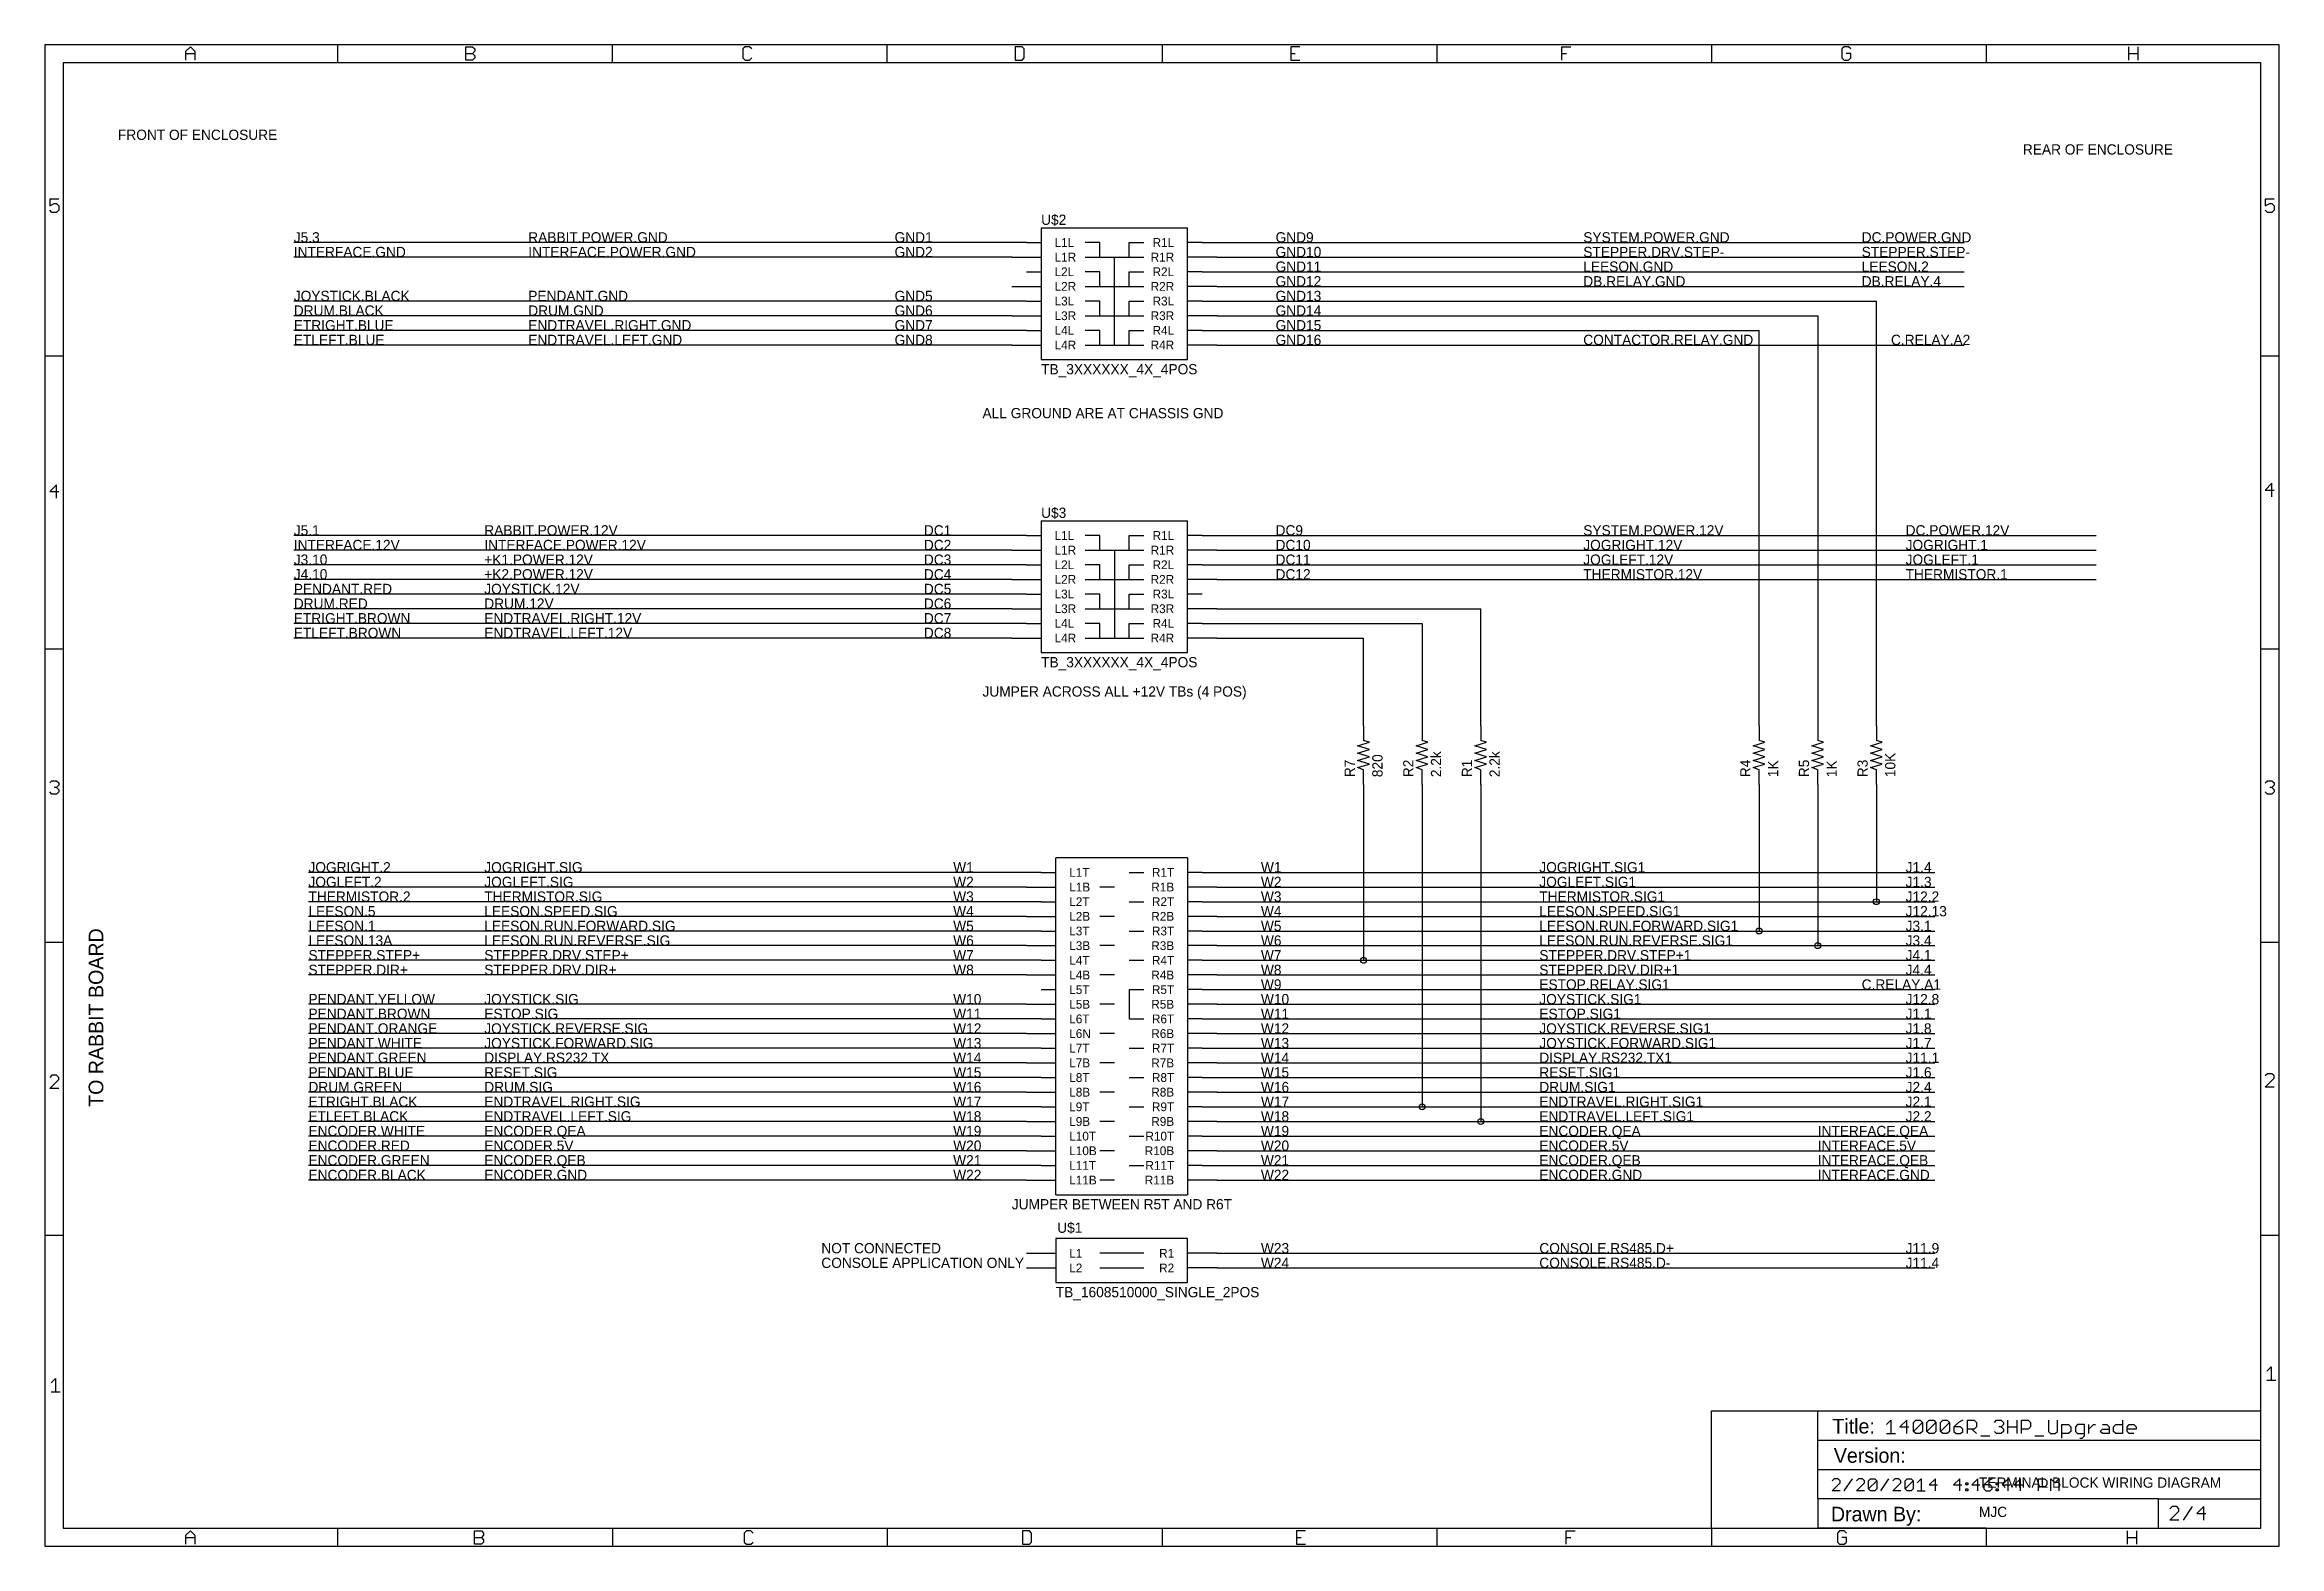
# Model space of a CAD drawing. Extents: x 0 to 387, y 0 to 260.
import ezdxf
from ezdxf.enums import TextEntityAlignment as Align

# ---------------------------------------------------------------- set-up
doc = ezdxf.new("R2010")
doc.units = 0
for name, color, linetype in [('91', 94, 'CONTINUOUS'), ('94', 14, 'CONTINUOUS'), ('95', 251, 'CONTINUOUS'), ('96', 251, 'CONTINUOUS')]:
    doc.layers.add(name, color=color, linetype=linetype)

msp = doc.modelspace()

# ---------------------------------------------------------------- texts
at = {"layer": '94'}
for s, height, p in [('FRONT OF ENCLOSURE', 1.778, (12.7, 243.84)), ('REAR OF ENCLOSURE', 1.778, (342.9, 241.3)), ('J5.3', 1.778, (43.18, 226.06)), ('INTERFACE.GND', 1.778, (43.18, 223.52)), ('GND1', 1.778, (147.32, 226.06)), ('GND2', 1.778, (147.32, 223.52)), ('GND9', 1.778, (213.36, 226.06)), ('GND10', 1.778, (213.36, 223.52)), ('STEPPER.STEP-', 1.778, (314.96, 223.52)), ('DC.POWER.GND', 1.778, (314.96, 226.06)), ('GND11', 1.778, (213.36, 220.98)), ('LEESON.2', 1.778, (314.96, 220.98)), ('JOYSTICK.BLACK', 1.778, (43.18, 215.9)), ('GND5', 1.778, (147.32, 215.9)), ('GND12', 1.778, (213.36, 218.44)), ('GND13', 1.778, (213.36, 215.9)), ('DB.RELAY.4', 1.778, (314.96, 218.44)), ('DRUM.BLACK', 1.778, (43.18, 213.36)), ('GND6', 1.778, (147.32, 213.36)), ('GND14', 1.778, (213.36, 213.36)), ('ETRIGHT.BLUE', 1.778, (43.18, 210.82)), ('ETLEFT.BLUE', 1.778, (43.18, 208.28)), ('GND7', 1.778, (147.32, 210.82)), ('GND8', 1.778, (147.32, 208.28)), ('GND15', 1.778, (213.36, 210.82)), ('GND16', 1.778, (213.36, 208.28)), ('C.RELAY.A2', 1.778, (320.04, 208.28)), ('ALL GROUND ARE AT CHASSIS GND', 1.778, (162.56, 195.58)), ('J5.1', 1.778, (43.18, 175.26)), ('INTERFACE.12V', 1.778, (43.18, 172.72)), ('DC1', 1.778, (152.4, 175.26)), ('DC2', 1.778, (152.4, 172.72)), ('DC9', 1.778, (213.36, 175.26)), ('DC10', 1.778, (213.36, 172.72)), ('JOGRIGHT.1', 1.778, (322.58, 172.72)), ('DC.POWER.12V', 1.778, (322.58, 175.26)), ('J3.10', 1.778, (43.18, 170.18)), ('DC3', 1.778, (152.4, 170.18)), ('DC11', 1.778, (213.36, 170.18)), ('JOGLEFT.1', 1.778, (322.58, 170.18)), ('J4.10', 1.778, (43.18, 167.64)), ('PENDANT.RED', 1.778, (43.18, 165.1)), ('DC4', 1.778, (152.4, 167.64)), ('DC5', 1.778, (152.4, 165.1)), ('DC12', 1.778, (213.36, 167.64)), ('THERMISTOR.1', 1.778, (322.58, 167.64)), ('DRUM.RED', 1.778, (43.18, 162.56)), ('DC6', 1.778, (152.4, 162.56)), ('ETRIGHT.BROWN', 1.778, (43.18, 160.02)), ('ETLEFT.BROWN', 1.778, (43.18, 157.48)), ('DC7', 1.778, (152.4, 160.02)), ('DC8', 1.778, (152.4, 157.48)), ('JUMPER ACROSS ALL +12V TBs (4 POS)', 1.778, (162.56, 147.32)), ('JOGRIGHT.2', 1.778, (45.72, 116.84)), ('W1', 1.778, (157.48, 116.84)), ('W1', 1.778, (210.82, 116.84)), ('J1.4', 1.778, (322.58, 116.84)), ('JOGLEFT.2', 1.778, (45.72, 114.3)), ('THERMISTOR.2', 1.778, (45.72, 111.76)), ('W2', 1.778, (157.48, 114.3)), ('W3', 1.778, (157.48, 111.76)), ('W2', 1.778, (210.82, 114.3)), ('W3', 1.778, (210.82, 111.76)), ('J1.3', 1.778, (322.58, 114.3)), ('J12.2', 1.778, (322.58, 111.76)), ('LEESON.5', 1.778, (45.72, 109.22)), ('LEESON.1', 1.778, (45.72, 106.68)), ('W4', 1.778, (157.48, 109.22)), ('W5', 1.778, (157.48, 106.68)), ('W4', 1.778, (210.82, 109.22)), ('W5', 1.778, (210.82, 106.68)), ('J12.13', 1.778, (322.58, 109.22)), ('J3.1', 1.778, (322.58, 106.68)), ('LEESON.13A', 1.778, (45.72, 104.14)), ('W6', 1.778, (157.48, 104.14)), ('W6', 1.778, (210.82, 104.14)), ('J3.4', 1.778, (322.58, 104.14)), ('STEPPER.STEP+', 1.778, (45.72, 101.6)), ('STEPPER.DIR+', 1.778, (45.72, 99.06)), ('W7', 1.778, (157.48, 101.6)), ('W8', 1.778, (157.48, 99.06)), ('W7', 1.778, (210.82, 101.6)), ('W8', 1.778, (210.82, 99.06)), ('J4.1', 1.778, (322.58, 101.6)), ('J4.4', 1.778, (322.58, 99.06)), ('W9', 1.778, (210.82, 96.52)), ('C.RELAY.A1', 1.778, (314.96, 96.52)), ('PENDANT.YELLOW', 1.778, (45.72, 93.98)), ('PENDANT.BROWN', 1.778, (45.72, 91.44)), ('W10', 1.778, (157.48, 93.98)), ('W11', 1.778, (157.48, 91.44)), ('W10', 1.778, (210.82, 93.98)), ('W11', 1.778, (210.82, 91.44)), ('J12.8', 1.778, (322.58, 93.98)), ('J1.1', 1.778, (322.58, 91.44)), ('PENDANT.ORANGE', 1.778, (45.72, 88.9)), ('W12', 1.778, (157.48, 88.9)), ('W12', 1.778, (210.82, 88.9)), ('J1.8', 1.778, (322.58, 88.9)), ('PENDANT.WHITE', 1.778, (45.72, 86.36)), ('PENDANT.GREEN', 1.778, (45.72, 83.82)), ('W13', 1.778, (157.48, 86.36)), ('W14', 1.778, (157.48, 83.82)), ('W13', 1.778, (210.82, 86.36)), ('W14', 1.778, (210.82, 83.82)), ('J1.7', 1.778, (322.58, 86.36)), ('J11.1', 1.778, (322.58, 83.82)), ('PENDANT.BLUE', 1.778, (45.72, 81.28)), ('W15', 1.778, (157.48, 81.28)), ('W15', 1.778, (210.82, 81.28)), ('J1.6', 1.778, (322.58, 81.28)), ('DRUM.GREEN', 1.778, (45.72, 78.74)), ('ETRIGHT.BLACK', 1.778, (45.72, 76.2)), ('W16', 1.778, (157.48, 78.74)), ('W17', 1.778, (157.48, 76.2)), ('W16', 1.778, (210.82, 78.74)), ('W17', 1.778, (210.82, 76.2)), ('J2.4', 1.778, (322.58, 78.74)), ('J2.1', 1.778, (322.58, 76.2)), ('ETLEFT.BLACK', 1.778, (45.72, 73.66)), ('W18', 1.778, (157.48, 73.66)), ('W18', 1.778, (210.82, 73.66)), ('J2.2', 1.778, (322.58, 73.66)), ('ENCODER.WHITE', 1.778, (45.72, 71.12)), ('ENCODER.RED', 1.778, (45.72, 68.58)), ('W19', 1.778, (157.48, 71.12)), ('W20', 1.778, (157.48, 68.58)), ('W19', 1.778, (210.82, 71.12)), ('W20', 1.778, (210.82, 68.58)), ('INTERFACE.QEA', 1.778, (307.34, 71.12)), ('INTERFACE.5V', 1.778, (307.34, 68.58)), ('ENCODER.GREEN', 1.778, (45.72, 66.04)), ('W21', 1.778, (157.48, 66.04)), ('W21', 1.778, (210.82, 66.04)), ('INTERFACE.QEB', 1.778, (307.34, 66.04)), ('ENCODER.BLACK', 1.778, (45.72, 63.5)), ('W22', 1.778, (157.48, 63.5)), ('W22', 1.778, (210.82, 63.5)), ('INTERFACE.GND', 1.778, (307.34, 63.5)), ('JUMPER BETWEEN R5T AND R6T', 1.778, (167.64, 58.42)), ('NOT CONNECTED', 1.778, (134.62, 50.8)), ('W23', 1.778, (210.82, 50.8)), ('J11.9', 1.778, (322.58, 50.8)), ('CONSOLE APPLICATION ONLY', 1.778, (134.62, 48.26)), ('W24', 1.778, (210.82, 48.26)), ('J11.4', 1.778, (322.58, 48.26)), ('Title:', 2.54, (309.88, 19.558)), ('Version:', 2.54, (310.134, 14.478)), ('TERMINAL BLOCK WIRING DIAGRAM', 1.778, (335.28, 10.16)), ('Drawn By:', 2.54, (309.626, 4.318)), ('MJC', 1.778, (335.28, 5.08))]:
    msp.add_text(s, height=height, dxfattribs=at).set_placement(p)
msp.add_text('TO RABBIT BOARD', height=2.54, rotation=90, dxfattribs=at).set_placement((10.16, 76.2))
at = {"layer": '95'}
for s, height, p in [('U$2', 1.778, (172.72, 229.108)), ('RABBIT.POWER.GND', 1.778, (83.82, 226.06)), ('INTERFACE.POWER.GND', 1.778, (83.82, 223.52)), ('L1L', 1.524, (175.0568, 225.298)), ('SYSTEM.POWER.GND', 1.778, (266.7, 226.06)), ('STEPPER.DRV.STEP-', 1.778, (266.7, 223.52)), ('L1R', 1.524, (175.0568, 222.758)), ('L2L', 1.524, (175.0568, 220.218)), ('LEESON.GND', 1.778, (266.7, 220.98)), ('PENDANT.GND', 1.778, (83.82, 215.9)), ('L2R', 1.524, (175.0568, 217.678)), ('DB.RELAY.GND', 1.778, (266.7, 218.44)), ('DRUM.GND', 1.778, (83.82, 213.36)), ('L3L', 1.524, (175.0568, 215.138)), ('L3R', 1.524, (175.0568, 212.598)), ('ENDTRAVEL.RIGHT.GND', 1.778, (83.82, 210.82)), ('ENDTRAVEL.LEFT.GND', 1.778, (83.82, 208.28)), ('L4L', 1.524, (175.0568, 210.058)), ('CONTACTOR.RELAY.GND', 1.778, (266.7, 208.28)), ('L4R', 1.524, (175.0568, 207.518)), ('U$3', 1.778, (172.72, 178.308)), ('RABBIT.POWER.12V', 1.778, (76.2, 175.26)), ('INTERFACE.POWER.12V', 1.778, (76.2, 172.72)), ('L1L', 1.524, (175.0568, 174.498)), ('JOGRIGHT.12V', 1.778, (266.7, 172.72)), ('SYSTEM.POWER.12V', 1.778, (266.7, 175.26)), ('+K1.POWER.12V', 1.778, (76.2, 170.18)), ('L1R', 1.524, (175.0568, 171.958)), ('L2L', 1.524, (175.0568, 169.418)), ('JOGLEFT.12V', 1.778, (266.7, 170.18)), ('JOYSTICK.12V', 1.778, (76.2, 165.1)), ('+K2.POWER.12V', 1.778, (76.2, 167.64)), ('L2R', 1.524, (175.0568, 166.878)), ('THERMISTOR.12V', 1.778, (266.7, 167.64)), ('DRUM.12V', 1.778, (76.2, 162.56)), ('L3L', 1.524, (175.0568, 164.338)), ('L3R', 1.524, (175.0568, 161.798)), ('ENDTRAVEL.RIGHT.12V', 1.778, (76.2, 160.02)), ('ENDTRAVEL.LEFT.12V', 1.778, (76.2, 157.48)), ('L4L', 1.524, (175.0568, 159.258)), ('L4R', 1.524, (175.0568, 156.718)), ('JOGRIGHT.SIG', 1.778, (76.2, 116.84)), ('L1T', 1.524, (177.5968, 116.078)), ('JOGRIGHT.SIG1', 1.778, (259.08, 116.84)), ('JOGLEFT.SIG', 1.778, (76.2, 114.3)), ('THERMISTOR.SIG', 1.778, (76.2, 111.76)), ('L1B', 1.524, (177.5968, 113.538)), ('L2T', 1.524, (177.5968, 110.998)), ('JOGLEFT.SIG1', 1.778, (259.08, 114.3)), ('THERMISTOR.SIG1', 1.778, (259.08, 111.76)), ('LEESON.SPEED.SIG', 1.778, (76.2, 109.22)), ('LEESON.RUN.FORWARD.SIG', 1.778, (76.2, 106.68)), ('L2B', 1.524, (177.5968, 108.458)), ('LEESON.SPEED.SIG1', 1.778, (259.08, 109.22)), ('LEESON.RUN.FORWARD.SIG1', 1.778, (259.08, 106.68)), ('LEESON.RUN.REVERSE.SIG', 1.778, (76.2, 104.14)), ('L3T', 1.524, (177.5968, 105.918)), ('L3B', 1.524, (177.5968, 103.378)), ('LEESON.RUN.REVERSE.SIG1', 1.778, (259.08, 104.14)), ('STEPPER.DRV.STEP+', 1.778, (76.2, 101.6)), ('STEPPER.DRV.DIR+', 1.778, (76.2, 99.06)), ('L4T', 1.524, (177.5968, 100.838)), ('STEPPER.DRV.STEP+1', 1.778, (259.08, 101.6)), ('STEPPER.DRV.DIR+1', 1.778, (259.08, 99.06)), ('L4B', 1.524, (177.5968, 98.298)), ('L5T', 1.524, (177.5968, 95.758)), ('ESTOP.RELAY.SIG1', 1.778, (259.08, 96.52)), ('JOYSTICK.SIG', 1.778, (76.2, 93.98)), ('ESTOP.SIG', 1.778, (76.2, 91.44)), ('L5B', 1.524, (177.5968, 93.218)), ('JOYSTICK.SIG1', 1.778, (259.08, 93.98)), ('ESTOP.SIG1', 1.778, (259.08, 91.44)), ('JOYSTICK.REVERSE.SIG', 1.778, (76.2, 88.9)), ('L6T', 1.524, (177.5968, 90.678)), ('L6N', 1.524, (177.5968, 88.138)), ('JOYSTICK.REVERSE.SIG1', 1.778, (259.08, 88.9)), ('JOYSTICK.FORWARD.SIG', 1.778, (76.2, 86.36)), ('DISPLAY.RS232.TX', 1.778, (76.2, 83.82)), ('L7T', 1.524, (177.5968, 85.598)), ('JOYSTICK.FORWARD.SIG1', 1.778, (259.08, 86.36)), ('DISPLAY.RS232.TX1', 1.778, (259.08, 83.82)), ('RESET.SIG', 1.778, (76.2, 81.28)), ('L7B', 1.524, (177.5968, 83.058)), ('L8T', 1.524, (177.5968, 80.518)), ('RESET.SIG1', 1.778, (259.08, 81.28)), ('DRUM.SIG', 1.778, (76.2, 78.74)), ('ENDTRAVEL.RIGHT.SIG', 1.778, (76.2, 76.2)), ('L8B', 1.524, (177.5968, 77.978)), ('DRUM.SIG1', 1.778, (259.08, 78.74)), ('ENDTRAVEL.RIGHT.SIG1', 1.778, (259.08, 76.2)), ('ENDTRAVEL.LEFT.SIG', 1.778, (76.2, 73.66)), ('L9T', 1.524, (177.5968, 75.438)), ('L9B', 1.524, (177.5968, 72.898)), ('ENDTRAVEL.LEFT.SIG1', 1.778, (259.08, 73.66)), ('ENCODER.QEA', 1.778, (76.2, 71.12)), ('ENCODER.5V', 1.778, (76.2, 68.58)), ('L10T', 1.524, (177.5968, 70.358)), ('ENCODER.QEA', 1.778, (259.08, 71.12)), ('ENCODER.5V', 1.778, (259.08, 68.58)), ('ENCODER.QEB', 1.778, (76.2, 66.04)), ('L10B', 1.524, (177.5968, 67.818)), ('L11T', 1.524, (177.5968, 65.278)), ('ENCODER.QEB', 1.778, (259.08, 66.04)), ('ENCODER.GND', 1.778, (76.2, 63.5)), ('L11B', 1.524, (177.5968, 62.738)), ('ENCODER.GND', 1.778, (259.08, 63.5)), ('U$1', 1.778, (175.514, 54.356)), ('L1', 1.524, (177.5968, 50.038)), ('CONSOLE.RS485.D+', 1.778, (259.08, 50.8)), ('L2', 1.524, (177.5968, 47.498)), ('CONSOLE.RS485.D-', 1.778, (259.08, 48.26))]:
    msp.add_text(s, height=height, dxfattribs=at).set_placement(p)
for s, p in [('R1L', (195.7832, 226.822)), ('R1R', (195.7832, 224.282)), ('R2L', (195.7832, 221.742)), ('R2R', (195.7832, 219.202)), ('R3R', (195.7832, 214.122)), ('R3L', (195.7832, 216.662)), ('R4L', (195.7832, 211.582)), ('R4R', (195.7832, 209.042)), ('R1L', (195.7832, 176.022)), ('R1R', (195.7832, 173.482)), ('R2L', (195.7832, 170.942)), ('R2R', (195.7832, 168.402)), ('R3R', (195.7832, 163.322)), ('R3L', (195.7832, 165.862)), ('R4L', (195.7832, 160.782)), ('R4R', (195.7832, 158.242)), ('R1T', (195.7832, 117.602)), ('R1B', (195.7832, 115.062)), ('R2T', (195.7832, 112.522)), ('R2B', (195.7832, 109.982)), ('R3B', (195.7832, 104.902)), ('R3T', (195.7832, 107.442)), ('R4T', (195.7832, 102.362)), ('R4B', (195.7832, 99.822)), ('R5T', (195.7832, 97.282)), ('R5B', (195.7832, 94.742)), ('R6B', (195.7832, 89.662)), ('R6T', (195.7832, 92.202)), ('R7T', (195.7832, 87.122)), ('R7B', (195.7832, 84.582)), ('R8T', (195.7832, 82.042)), ('R8B', (195.7832, 79.502)), ('R9B', (195.7832, 74.422)), ('R9T', (195.7832, 76.962)), ('R10T', (195.7832, 71.882)), ('R10B', (195.7832, 69.342)), ('R11T', (195.7832, 66.802)), ('R11B', (195.7832, 64.262)), ('R1', (195.7832, 51.562)), ('R2', (195.7832, 49.022))]:
    msp.add_text(s, height=1.524, dxfattribs=at).set_placement(p, align=Align.TOP_RIGHT)
for s, p in [('R7', (227.1014, 133.35)), ('R2', (237.2614, 133.35)), ('R1', (247.4214, 133.35)), ('R4', (295.6814, 133.35)), ('R5', (305.8414, 133.35)), ('R3', (316.0014, 133.35))]:
    msp.add_text(s, height=1.778, rotation=90, dxfattribs=at).set_placement(p)
at = {"layer": '96'}
for s, p in [('TB_3XXXXXX_4X_4POS', (172.72, 203.2)), ('TB_3XXXXXX_4X_4POS', (172.72, 152.4)), ('TB_1608510000_SINGLE_2POS', (175.26, 43.18))]:
    msp.add_text(s, height=1.778, dxfattribs=at).set_placement(p)
for s, p in [('820', (231.902, 133.35)), ('2.2k', (242.062, 133.35)), ('2.2k', (252.222, 133.35)), ('1K', (300.482, 133.35)), ('1K', (310.642, 133.35)), ('10K', (320.802, 133.35))]:
    msp.add_text(s, height=1.778, rotation=90, dxfattribs=at).set_placement(p)

# ---------------------------------------------------------------- linework, layer by layer
at = {"layer": '91'}
for p, q in [((170.18, 226.06), (43.18, 226.06)), ((200.66, 226.06), (332.74, 226.06)), ((167.64, 223.52), (43.18, 223.52)), ((200.66, 220.98), (332.74, 220.98)), ((203.2, 223.52), (332.74, 223.52)), ((203.2, 218.44), (332.74, 218.44)), ((170.18, 215.9), (43.18, 215.9)), ((167.64, 213.36), (43.18, 213.36)), ((200.66, 215.9), (317.5, 215.9)), ((203.2, 213.36), (307.34, 213.36)), ((307.34, 213.36), (307.34, 142.24)), ((317.5, 142.24), (317.5, 215.9)), ((170.18, 210.82), (43.18, 210.82)), ((200.66, 210.82), (297.18, 210.82)), ((297.18, 142.24), (297.18, 210.82)), ((167.64, 208.28), (43.18, 208.28)), ((203.2, 208.28), (332.74, 208.28)), ((170.18, 175.26), (43.18, 175.26)), ((200.66, 175.26), (355.6, 175.26)), ((167.64, 172.72), (43.18, 172.72)), ((203.2, 172.72), (355.6, 172.72)), ((170.18, 170.18), (43.18, 170.18)), ((167.64, 167.64), (43.18, 167.64)), ((200.66, 170.18), (355.6, 170.18)), ((203.2, 167.64), (355.6, 167.64)), ((170.18, 165.1), (43.18, 165.1)), ((167.64, 162.56), (43.18, 162.56)), ((170.18, 160.02), (43.18, 160.02)), ((200.66, 160.02), (238.76, 160.02)), ((203.2, 162.56), (248.92, 162.56)), ((238.76, 160.02), (238.76, 142.24)), ((248.92, 142.24), (248.92, 162.56)), ((167.64, 157.48), (43.18, 157.48)), ((203.2, 157.48), (228.6, 157.48)), ((228.6, 142.24), (228.6, 157.48)), ((228.6, 132.08), (228.6, 101.6)), ((238.76, 132.08), (238.76, 76.2)), ((248.92, 132.08), (248.92, 73.66)), ((297.18, 132.08), (297.18, 106.68)), ((307.34, 132.08), (307.34, 104.14)), ((317.5, 132.08), (317.5, 111.76)), ((172.72, 116.84), (45.72, 116.84)), ((200.66, 116.84), (327.66, 116.84)), ((170.18, 114.3), (45.72, 114.3)), ((203.2, 114.3), (327.66, 114.3)), ((172.72, 111.76), (45.72, 111.76)), ((170.18, 109.22), (45.72, 109.22)), ((200.66, 111.76), (317.5, 111.76)), ((203.2, 109.22), (327.66, 109.22)), ((317.5, 111.76), (327.66, 111.76)), ((172.72, 106.68), (45.72, 106.68)), ((200.66, 106.68), (297.18, 106.68)), ((297.18, 106.68), (327.66, 106.68)), ((170.18, 104.14), (45.72, 104.14)), ((172.72, 101.6), (45.72, 101.6)), ((200.66, 101.6), (228.6, 101.6)), ((203.2, 104.14), (307.34, 104.14)), ((228.6, 101.6), (327.66, 101.6)), ((307.34, 104.14), (327.66, 104.14)), ((170.18, 99.06), (45.72, 99.06)), ((203.2, 99.06), (327.66, 99.06)), ((170.18, 93.98), (45.72, 93.98)), ((200.66, 96.52), (327.66, 96.52)), ((203.2, 93.98), (327.66, 93.98)), ((172.72, 91.44), (45.72, 91.44)), ((200.66, 91.44), (327.66, 91.44)), ((170.18, 88.9), (45.72, 88.9)), ((172.72, 86.36), (45.72, 86.36)), ((200.66, 86.36), (327.66, 86.36)), ((203.2, 88.9), (327.66, 88.9)), ((170.18, 83.82), (45.72, 83.82)), ((203.2, 83.82), (327.66, 83.82)), ((172.72, 81.28), (45.72, 81.28)), ((170.18, 78.74), (45.72, 78.74)), ((200.66, 81.28), (327.66, 81.28)), ((203.2, 78.74), (327.66, 78.74)), ((172.72, 76.2), (45.72, 76.2)), ((170.18, 73.66), (45.72, 73.66)), ((200.66, 76.2), (238.76, 76.2)), ((203.2, 73.66), (248.92, 73.66)), ((238.76, 76.2), (327.66, 76.2)), ((248.92, 73.66), (327.66, 73.66)), ((172.72, 71.12), (45.72, 71.12)), ((200.66, 71.12), (327.66, 71.12)), ((170.18, 68.58), (45.72, 68.58)), ((172.72, 66.04), (45.72, 66.04)), ((200.66, 66.04), (327.66, 66.04)), ((203.2, 68.58), (327.66, 68.58)), ((170.18, 63.5), (45.72, 63.5)), ((203.2, 63.5), (327.66, 63.5)), ((203.2, 50.8), (327.66, 50.8)), ((203.2, 48.26), (327.66, 48.26))]:
    msp.add_line(p, q, dxfattribs=at)
for centre in [(317.5, 111.76), (297.18, 106.68), (307.34, 104.14), (228.6, 101.6), (238.76, 76.2), (248.92, 73.66)]:
    msp.add_circle(centre, 0.508, dxfattribs=at)
at = {"layer": '94'}
for p, q in [((50.8, 260.35), (0, 260.35)), ((0, 260.35), (0, 206.375)), ((24.4856, 259.2168), (25.2652, 259.9964)), ((25.2652, 259.9964), (26.0448, 259.2168)), ((98.425, 260.35), (50.8, 260.35)), ((50.8, 257.175), (50.8, 260.35)), ((72.9996, 257.6576), (72.9996, 259.9964)), ((72.9996, 259.9964), (74.169, 259.9964)), ((74.169, 259.9964), (74.5588, 259.6066)), ((74.5588, 259.6066), (74.5588, 259.2168)), ((146.05, 260.35), (98.425, 260.35)), ((98.425, 257.175), (98.425, 260.35)), ((121.3954, 259.9964), (121.0056, 259.6066)), ((121.0056, 259.6066), (121.0056, 258.0474)), ((122.175, 259.9964), (121.3954, 259.9964)), ((122.5648, 259.6066), (122.175, 259.9964)), ((193.675, 260.35), (146.05, 260.35)), ((146.05, 257.175), (146.05, 260.35)), ((168.2496, 259.9964), (168.2496, 257.6576)), ((169.419, 259.9964), (168.2496, 259.9964)), ((169.8088, 259.6066), (169.419, 259.9964)), ((169.8088, 258.0474), (169.8088, 259.6066)), ((241.3, 260.35), (193.675, 260.35)), ((193.675, 260.35), (193.675, 257.175)), ((217.5608, 259.9964), (216.0016, 259.9964)), ((216.0016, 259.9964), (216.0016, 257.6576)), ((288.925, 260.35), (241.3, 260.35)), ((241.3, 260.35), (241.3, 257.175)), ((262.9916, 257.6576), (262.9916, 259.9964)), ((262.9916, 259.9964), (264.5508, 259.9964)), ((336.55, 260.35), (288.925, 260.35)), ((288.925, 260.35), (288.925, 257.175)), ((311.8954, 259.9964), (311.5056, 259.6066)), ((311.5056, 259.6066), (311.5056, 258.0474)), ((312.675, 259.9964), (311.8954, 259.9964)), ((313.0648, 259.6066), (312.675, 259.9964)), ((387.35, 260.35), (336.55, 260.35)), ((336.55, 260.35), (336.55, 257.175)), ((361.2896, 257.6576), (361.2896, 259.9964)), ((362.8488, 259.9964), (362.8488, 257.6576)), ((387.35, 206.375), (387.35, 260.35)), ((50.8, 257.175), (3.175, 257.175)), ((3.175, 257.175), (3.175, 206.375)), ((24.4856, 257.6576), (24.4856, 259.2168)), ((24.4856, 258.827), (26.0448, 258.827)), ((26.0448, 259.2168), (26.0448, 257.6576)), ((98.425, 257.175), (50.8, 257.175)), ((72.9996, 258.827), (74.169, 258.827)), ((74.169, 257.6576), (72.9996, 257.6576)), ((74.5588, 259.2168), (74.169, 258.827)), ((74.169, 258.827), (74.5588, 258.4372)), ((74.5588, 258.0474), (74.169, 257.6576)), ((74.5588, 258.4372), (74.5588, 258.0474)), ((146.05, 257.175), (98.425, 257.175)), ((121.0056, 258.0474), (121.3954, 257.6576)), ((121.3954, 257.6576), (122.175, 257.6576)), ((122.175, 257.6576), (122.5648, 258.0474)), ((193.675, 257.175), (146.05, 257.175)), ((168.2496, 257.6576), (169.419, 257.6576)), ((169.419, 257.6576), (169.8088, 258.0474)), ((241.3, 257.175), (193.675, 257.175)), ((216.0016, 258.827), (216.7812, 258.827)), ((216.0016, 257.6576), (217.5608, 257.6576)), ((288.925, 257.175), (241.3, 257.175)), ((262.9916, 258.827), (263.7712, 258.827)), ((336.55, 257.175), (288.925, 257.175)), ((311.5056, 258.0474), (311.8954, 257.6576)), ((311.8954, 257.6576), (312.675, 257.6576)), ((313.0648, 258.827), (312.2852, 258.827)), ((312.675, 257.6576), (313.0648, 258.0474)), ((313.0648, 258.0474), (313.0648, 258.827)), ((384.175, 257.175), (336.55, 257.175)), ((361.2896, 258.827), (362.8488, 258.827)), ((384.175, 206.375), (384.175, 257.175)), ((2.4228, 233.5804), (0.8636, 233.5804)), ((0.8636, 233.5804), (0.8636, 232.411)), ((0.8636, 232.411), (1.6432, 232.8008)), ((1.6432, 232.8008), (2.033, 232.8008)), ((2.033, 232.8008), (2.4228, 232.411)), ((2.4228, 232.411), (2.4228, 231.6314)), ((386.4708, 233.5804), (384.9116, 233.5804)), ((384.9116, 233.5804), (384.9116, 232.411)), ((384.9116, 232.411), (385.6912, 232.8008)), ((385.6912, 232.8008), (386.081, 232.8008)), ((386.081, 232.8008), (386.4708, 232.411)), ((386.4708, 232.411), (386.4708, 231.6314)), ((1.2534, 231.2416), (0.8636, 231.6314)), ((2.033, 231.2416), (1.2534, 231.2416)), ((2.4228, 231.6314), (2.033, 231.2416)), ((172.72, 228.6), (198.12, 228.6)), ((172.72, 228.6), (172.72, 205.74)), ((198.12, 205.74), (198.12, 228.6)), ((385.3014, 231.2416), (384.9116, 231.6314)), ((386.081, 231.2416), (385.3014, 231.2416)), ((386.4708, 231.6314), (386.081, 231.2416)), ((170.18, 226.06), (172.72, 226.06)), ((182.88, 226.06), (180.34, 226.06)), ((182.88, 223.52), (182.88, 226.06)), ((187.96, 223.52), (187.96, 226.06)), ((187.96, 226.06), (190.5, 226.06)), ((200.66, 226.06), (198.12, 226.06)), ((167.64, 223.52), (172.72, 223.52)), ((170.18, 220.98), (172.72, 220.98)), ((180.34, 223.52), (182.88, 223.52)), ((182.88, 220.98), (180.34, 220.98)), ((182.88, 223.52), (187.96, 223.52)), ((182.88, 218.44), (182.88, 220.98)), ((185.42, 208.28), (185.42, 223.52)), ((187.96, 223.52), (190.5, 223.52)), ((187.96, 218.44), (187.96, 220.98)), ((187.96, 220.98), (190.5, 220.98)), ((203.2, 223.52), (198.12, 223.52)), ((200.66, 220.98), (198.12, 220.98)), ((167.64, 218.44), (172.72, 218.44)), ((180.34, 218.44), (182.88, 218.44)), ((182.88, 218.44), (187.96, 218.44)), ((187.96, 218.44), (190.5, 218.44)), ((203.2, 218.44), (198.12, 218.44)), ((167.64, 213.36), (172.72, 213.36)), ((170.18, 215.9), (172.72, 215.9)), ((182.88, 215.9), (180.34, 215.9)), ((180.34, 213.36), (182.88, 213.36)), ((182.88, 213.36), (182.88, 215.9)), ((182.88, 213.36), (187.96, 213.36)), ((187.96, 213.36), (187.96, 215.9)), ((187.96, 215.9), (190.5, 215.9)), ((187.96, 213.36), (190.5, 213.36)), ((200.66, 215.9), (198.12, 215.9)), ((203.2, 213.36), (198.12, 213.36)), ((170.18, 210.82), (172.72, 210.82)), ((182.88, 210.82), (180.34, 210.82)), ((182.88, 208.28), (182.88, 210.82)), ((187.96, 208.28), (187.96, 210.82)), ((187.96, 210.82), (190.5, 210.82)), ((200.66, 210.82), (198.12, 210.82)), ((0, 206.375), (0, 155.575)), ((0, 206.375), (3.175, 206.375)), ((3.175, 206.375), (3.175, 155.575)), ((167.64, 208.28), (172.72, 208.28)), ((172.72, 205.74), (198.12, 205.74)), ((180.34, 208.28), (182.88, 208.28)), ((182.88, 208.28), (187.96, 208.28)), ((187.96, 208.28), (190.5, 208.28)), ((203.2, 208.28), (198.12, 208.28)), ((384.175, 155.575), (384.175, 206.375)), ((384.175, 206.375), (387.35, 206.375)), ((387.35, 155.575), (387.35, 206.375)), ((2.033, 184.0504), (0.8636, 182.881)), ((0.8636, 182.881), (2.4228, 182.881)), ((2.033, 181.7116), (2.033, 184.0504)), ((386.081, 184.3044), (384.9116, 183.135)), ((384.9116, 183.135), (386.4708, 183.135)), ((386.081, 181.9656), (386.081, 184.3044)), ((170.18, 175.26), (172.72, 175.26)), ((172.72, 177.8), (198.12, 177.8)), ((172.72, 177.8), (172.72, 154.94)), ((182.88, 175.26), (180.34, 175.26)), ((182.88, 172.72), (182.88, 175.26)), ((187.96, 172.72), (187.96, 175.26)), ((187.96, 175.26), (190.5, 175.26)), ((198.12, 154.94), (198.12, 177.8)), ((200.66, 175.26), (198.12, 175.26)), ((167.64, 172.72), (172.72, 172.72)), ((180.34, 172.72), (182.88, 172.72)), ((182.88, 172.72), (187.96, 172.72)), ((185.42, 172.72), (185.42, 157.48)), ((187.96, 172.72), (190.5, 172.72)), ((203.2, 172.72), (198.12, 172.72)), ((167.64, 167.64), (172.72, 167.64)), ((170.18, 170.18), (172.72, 170.18)), ((182.88, 170.18), (180.34, 170.18)), ((180.34, 167.64), (182.88, 167.64)), ((182.88, 167.64), (182.88, 170.18)), ((182.88, 167.64), (187.96, 167.64)), ((187.96, 167.64), (187.96, 170.18)), ((187.96, 170.18), (190.5, 170.18)), ((187.96, 167.64), (190.5, 167.64)), ((200.66, 170.18), (198.12, 170.18)), ((203.2, 167.64), (198.12, 167.64)), ((170.18, 165.1), (172.72, 165.1)), ((182.88, 165.1), (180.34, 165.1)), ((182.88, 162.56), (182.88, 165.1)), ((187.96, 162.56), (187.96, 165.1)), ((187.96, 165.1), (190.5, 165.1)), ((200.66, 165.1), (198.12, 165.1)), ((167.64, 162.56), (172.72, 162.56)), ((170.18, 160.02), (172.72, 160.02)), ((180.34, 162.56), (182.88, 162.56)), ((182.88, 160.02), (180.34, 160.02)), ((182.88, 162.56), (187.96, 162.56)), ((182.88, 157.48), (182.88, 160.02)), ((187.96, 162.56), (190.5, 162.56)), ((187.96, 157.48), (187.96, 160.02)), ((187.96, 160.02), (190.5, 160.02)), ((203.2, 162.56), (198.12, 162.56)), ((200.66, 160.02), (198.12, 160.02)), ((0, 155.575), (0, 104.775)), ((0, 155.575), (3.175, 155.575)), ((3.175, 155.575), (3.175, 104.775)), ((167.64, 157.48), (172.72, 157.48)), ((180.34, 157.48), (182.88, 157.48)), ((182.88, 157.48), (187.96, 157.48)), ((187.96, 157.48), (190.5, 157.48)), ((203.2, 157.48), (198.12, 157.48)), ((384.175, 104.775), (384.175, 155.575)), ((384.175, 155.575), (387.35, 155.575)), ((387.35, 104.775), (387.35, 155.575)), ((172.72, 154.94), (198.12, 154.94)), ((228.6, 142.24), (228.6, 139.7)), ((229.616, 139.446), (228.6, 139.7)), ((238.76, 142.24), (238.76, 139.7)), ((239.776, 139.446), (238.76, 139.7)), ((248.92, 142.24), (248.92, 139.7)), ((249.936, 139.446), (248.92, 139.7)), ((297.18, 142.24), (297.18, 139.7)), ((298.196, 139.446), (297.18, 139.7)), ((307.34, 142.24), (307.34, 139.7)), ((308.356, 139.446), (307.34, 139.7)), ((317.5, 142.24), (317.5, 139.7)), ((318.516, 139.446), (317.5, 139.7)), ((227.584, 138.811), (229.616, 139.446)), ((229.616, 138.176), (227.584, 138.811)), ((227.584, 137.541), (229.616, 138.176)), ((229.616, 136.906), (227.584, 137.541)), ((227.584, 136.271), (229.616, 136.906)), ((229.616, 135.636), (227.584, 136.271)), ((227.584, 135.001), (229.616, 135.636)), ((237.744, 138.811), (239.776, 139.446)), ((239.776, 138.176), (237.744, 138.811)), ((237.744, 137.541), (239.776, 138.176)), ((239.776, 136.906), (237.744, 137.541)), ((237.744, 136.271), (239.776, 136.906)), ((239.776, 135.636), (237.744, 136.271)), ((237.744, 135.001), (239.776, 135.636)), ((247.904, 138.811), (249.936, 139.446)), ((249.936, 138.176), (247.904, 138.811)), ((247.904, 137.541), (249.936, 138.176)), ((249.936, 136.906), (247.904, 137.541)), ((247.904, 136.271), (249.936, 136.906)), ((249.936, 135.636), (247.904, 136.271)), ((247.904, 135.001), (249.936, 135.636)), ((296.164, 138.811), (298.196, 139.446)), ((298.196, 138.176), (296.164, 138.811)), ((296.164, 137.541), (298.196, 138.176)), ((298.196, 136.906), (296.164, 137.541)), ((296.164, 136.271), (298.196, 136.906)), ((298.196, 135.636), (296.164, 136.271)), ((296.164, 135.001), (298.196, 135.636)), ((306.324, 138.811), (308.356, 139.446)), ((308.356, 138.176), (306.324, 138.811)), ((306.324, 137.541), (308.356, 138.176)), ((308.356, 136.906), (306.324, 137.541)), ((306.324, 136.271), (308.356, 136.906)), ((308.356, 135.636), (306.324, 136.271)), ((306.324, 135.001), (308.356, 135.636)), ((316.484, 138.811), (318.516, 139.446)), ((318.516, 138.176), (316.484, 138.811)), ((316.484, 137.541), (318.516, 138.176)), ((318.516, 136.906), (316.484, 137.541)), ((316.484, 136.271), (318.516, 136.906)), ((318.516, 135.636), (316.484, 136.271)), ((316.484, 135.001), (318.516, 135.636)), ((0.8636, 132.3526), (1.2534, 132.7424)), ((1.2534, 132.7424), (2.033, 132.7424)), ((2.033, 132.7424), (2.4228, 132.3526)), ((2.4228, 131.9628), (2.033, 131.573)), ((2.4228, 132.3526), (2.4228, 131.9628)), ((228.6, 134.62), (227.584, 135.001)), ((228.6, 132.08), (228.6, 134.62)), ((238.76, 134.62), (237.744, 135.001)), ((238.76, 132.08), (238.76, 134.62)), ((248.92, 134.62), (247.904, 135.001)), ((248.92, 132.08), (248.92, 134.62)), ((297.18, 134.62), (296.164, 135.001)), ((297.18, 132.08), (297.18, 134.62)), ((307.34, 134.62), (306.324, 135.001)), ((307.34, 132.08), (307.34, 134.62)), ((317.5, 134.62), (316.484, 135.001)), ((317.5, 132.08), (317.5, 134.62)), ((384.9116, 132.3526), (385.3014, 132.7424)), ((385.3014, 132.7424), (386.081, 132.7424)), ((386.081, 132.7424), (386.4708, 132.3526)), ((386.4708, 131.9628), (386.081, 131.573)), ((386.4708, 132.3526), (386.4708, 131.9628)), ((1.2534, 130.4036), (0.8636, 130.7934)), ((2.033, 130.4036), (1.2534, 130.4036)), ((2.033, 131.573), (1.6432, 131.573)), ((2.033, 131.573), (2.4228, 131.1832)), ((2.4228, 130.7934), (2.033, 130.4036)), ((2.4228, 131.1832), (2.4228, 130.7934)), ((385.3014, 130.4036), (384.9116, 130.7934)), ((386.081, 130.4036), (385.3014, 130.4036)), ((386.081, 131.573), (385.6912, 131.573)), ((386.081, 131.573), (386.4708, 131.1832)), ((386.4708, 130.7934), (386.081, 130.4036)), ((386.4708, 131.1832), (386.4708, 130.7934)), ((172.72, 116.84), (175.26, 116.84)), ((198.12, 119.38), (175.26, 119.38)), ((175.26, 60.96), (175.26, 119.38)), ((187.96, 116.84), (190.5, 116.84)), ((198.12, 119.38), (198.12, 60.96)), ((200.66, 116.84), (198.12, 116.84)), ((170.18, 114.3), (175.26, 114.3)), ((185.42, 114.3), (182.88, 114.3)), ((203.2, 114.3), (198.12, 114.3)), ((170.18, 109.22), (175.26, 109.22)), ((172.72, 111.76), (175.26, 111.76)), ((185.42, 109.22), (182.88, 109.22)), ((187.96, 111.76), (190.5, 111.76)), ((200.66, 111.76), (198.12, 111.76)), ((203.2, 109.22), (198.12, 109.22)), ((0, 104.775), (0, 53.975)), ((0, 104.775), (3.175, 104.775)), ((3.175, 104.775), (3.175, 53.975)), ((172.72, 106.68), (175.26, 106.68)), ((187.96, 106.68), (190.5, 106.68)), ((200.66, 106.68), (198.12, 106.68)), ((384.175, 53.975), (384.175, 104.775)), ((384.175, 104.775), (387.35, 104.775)), ((387.35, 53.975), (387.35, 104.775)), ((170.18, 104.14), (175.26, 104.14)), ((172.72, 101.6), (175.26, 101.6)), ((185.42, 104.14), (182.88, 104.14)), ((187.96, 101.6), (190.5, 101.6)), ((203.2, 104.14), (198.12, 104.14)), ((200.66, 101.6), (198.12, 101.6)), ((170.18, 99.06), (175.26, 99.06)), ((185.42, 99.06), (182.88, 99.06)), ((203.2, 99.06), (198.12, 99.06)), ((170.18, 93.98), (175.26, 93.98)), ((172.72, 96.52), (175.26, 96.52)), ((185.42, 93.98), (182.88, 93.98)), ((187.96, 96.52), (187.96, 91.44)), ((187.96, 96.52), (190.5, 96.52)), ((200.66, 96.52), (198.12, 96.52)), ((203.2, 93.98), (198.12, 93.98)), ((172.72, 91.44), (175.26, 91.44)), ((187.96, 91.44), (190.5, 91.44)), ((200.66, 91.44), (198.12, 91.44)), ((170.18, 88.9), (175.26, 88.9)), ((172.72, 86.36), (175.26, 86.36)), ((185.42, 88.9), (182.88, 88.9)), ((187.96, 86.36), (190.5, 86.36)), ((203.2, 88.9), (198.12, 88.9)), ((200.66, 86.36), (198.12, 86.36)), ((1.2534, 81.6884), (0.8636, 81.2986)), ((2.033, 81.6884), (1.2534, 81.6884)), ((2.4228, 81.2986), (2.033, 81.6884)), ((170.18, 83.82), (175.26, 83.82)), ((185.42, 83.82), (182.88, 83.82)), ((203.2, 83.82), (198.12, 83.82)), ((385.3014, 81.9424), (384.9116, 81.5526)), ((386.081, 81.9424), (385.3014, 81.9424)), ((386.4708, 81.5526), (386.081, 81.9424)), ((386.4708, 81.1628), (386.4708, 81.5526)), ((0.8636, 79.3496), (2.4228, 80.9088)), ((2.4228, 79.3496), (0.8636, 79.3496)), ((2.4228, 80.9088), (2.4228, 81.2986)), ((170.18, 78.74), (175.26, 78.74)), ((172.72, 81.28), (175.26, 81.28)), ((185.42, 78.74), (182.88, 78.74)), ((187.96, 81.28), (190.5, 81.28)), ((200.66, 81.28), (198.12, 81.28)), ((203.2, 78.74), (198.12, 78.74)), ((384.9116, 79.6036), (386.4708, 81.1628)), ((386.4708, 79.6036), (384.9116, 79.6036)), ((170.18, 73.66), (175.26, 73.66)), ((172.72, 76.2), (175.26, 76.2)), ((185.42, 73.66), (182.88, 73.66)), ((187.96, 76.2), (190.5, 76.2)), ((200.66, 76.2), (198.12, 76.2)), ((203.2, 73.66), (198.12, 73.66)), ((172.72, 71.12), (175.26, 71.12)), ((187.96, 71.12), (190.5, 71.12)), ((200.66, 71.12), (198.12, 71.12)), ((170.18, 68.58), (175.26, 68.58)), ((172.72, 66.04), (175.26, 66.04)), ((185.42, 68.58), (182.88, 68.58)), ((187.96, 66.04), (190.5, 66.04)), ((203.2, 68.58), (198.12, 68.58)), ((200.66, 66.04), (198.12, 66.04)), ((170.18, 63.5), (175.26, 63.5)), ((185.42, 63.5), (182.88, 63.5)), ((203.2, 63.5), (198.12, 63.5)), ((175.26, 60.96), (198.12, 60.96)), ((0, 53.975), (0, 0)), ((0, 53.975), (3.175, 53.975)), ((3.175, 53.975), (3.175, 3.175)), ((170.18, 50.8), (175.26, 50.8)), ((198.12, 53.34), (175.26, 53.34)), ((175.26, 53.34), (175.26, 45.72)), ((190.5, 50.8), (182.88, 50.8)), ((198.12, 45.72), (198.12, 53.34)), ((203.2, 50.8), (198.12, 50.8)), ((384.175, 23.495), (384.175, 53.975)), ((384.175, 53.975), (387.35, 53.975)), ((387.35, 0), (387.35, 53.975)), ((170.18, 48.26), (175.26, 48.26)), ((182.88, 48.26), (190.5, 48.26)), ((203.2, 48.26), (198.12, 48.26)), ((175.26, 45.72), (198.12, 45.72)), ((385.1656, 30.3628), (385.9452, 31.1424)), ((385.9452, 31.1424), (385.9452, 28.8036)), ((1.1176, 28.3308), (1.8972, 29.1104)), ((1.8972, 29.1104), (1.8972, 26.7716)), ((385.1656, 28.8036), (386.7248, 28.8036)), ((1.1176, 26.7716), (2.6768, 26.7716)), ((288.925, 3.175), (288.925, 23.495)), ((288.925, 23.495), (307.34, 23.495)), ((307.34, 23.495), (384.175, 23.495)), ((307.34, 18.415), (307.34, 23.495)), ((384.175, 18.415), (384.175, 23.495)), ((319.2526, 21.0918), (320.0322, 21.8714)), ((319.2526, 19.5326), (320.8118, 19.5326)), ((320.0322, 21.8714), (320.0322, 19.5326)), ((322.7608, 21.8714), (321.5914, 20.702)), ((321.5914, 20.702), (323.1506, 20.702)), ((322.7608, 19.5326), (322.7608, 21.8714)), ((323.9302, 21.4816), (324.32, 21.8714)), ((323.9302, 19.9224), (323.9302, 21.4816)), ((323.9302, 19.9224), (325.4894, 21.4816)), ((324.32, 19.5326), (323.9302, 19.9224)), ((324.32, 21.8714), (325.0996, 21.8714)), ((325.0996, 19.5326), (324.32, 19.5326)), ((325.0996, 21.8714), (325.4894, 21.4816)), ((325.4894, 19.9224), (325.0996, 19.5326)), ((325.4894, 21.4816), (325.4894, 19.9224)), ((326.269, 21.4816), (326.6588, 21.8714)), ((326.269, 19.9224), (326.269, 21.4816)), ((326.269, 19.9224), (327.8282, 21.4816)), ((326.6588, 19.5326), (326.269, 19.9224)), ((326.6588, 21.8714), (327.4384, 21.8714)), ((327.4384, 19.5326), (326.6588, 19.5326)), ((327.4384, 21.8714), (327.8282, 21.4816)), ((327.8282, 19.9224), (327.4384, 19.5326)), ((327.8282, 21.4816), (327.8282, 19.9224)), ((328.6078, 21.4816), (328.9976, 21.8714)), ((328.6078, 19.9224), (328.6078, 21.4816)), ((328.6078, 19.9224), (330.167, 21.4816)), ((328.9976, 19.5326), (328.6078, 19.9224)), ((328.9976, 21.8714), (329.7772, 21.8714)), ((329.7772, 19.5326), (328.9976, 19.5326)), ((329.7772, 21.8714), (330.167, 21.4816)), ((330.167, 19.9224), (329.7772, 19.5326)), ((330.167, 21.4816), (330.167, 19.9224)), ((331.7262, 21.4816), (330.9466, 20.702)), ((330.9466, 20.702), (330.9466, 19.9224)), ((332.116, 20.702), (330.9466, 20.702)), ((330.9466, 19.9224), (331.3364, 19.5326)), ((331.3364, 19.5326), (332.116, 19.5326)), ((332.5058, 21.8714), (331.7262, 21.4816)), ((332.5058, 20.3122), (332.116, 20.702)), ((332.116, 19.5326), (332.5058, 19.9224)), ((332.5058, 19.9224), (332.5058, 20.3122)), ((333.2854, 19.5326), (333.2854, 21.8714)), ((333.2854, 21.8714), (334.4548, 21.8714)), ((334.4548, 20.3122), (333.2854, 20.3122)), ((334.065, 20.3122), (334.8446, 19.5326)), ((334.4548, 21.8714), (334.8446, 21.4816)), ((334.8446, 20.702), (334.4548, 20.3122)), ((334.8446, 21.4816), (334.8446, 20.702)), ((337.963, 21.4816), (338.3528, 21.8714)), ((338.3528, 19.5326), (337.963, 19.9224)), ((338.3528, 21.8714), (339.1324, 21.8714)), ((339.1324, 19.5326), (338.3528, 19.5326)), ((339.1324, 20.702), (338.7426, 20.702)), ((339.1324, 21.8714), (339.5222, 21.4816)), ((339.5222, 21.0918), (339.1324, 20.702)), ((339.1324, 20.702), (339.5222, 20.3122)), ((339.5222, 19.9224), (339.1324, 19.5326)), ((339.5222, 21.4816), (339.5222, 21.0918)), ((339.5222, 20.3122), (339.5222, 19.9224)), ((340.3018, 19.5326), (340.3018, 21.8714)), ((340.3018, 20.702), (341.861, 20.702)), ((341.861, 21.8714), (341.861, 19.5326)), ((342.6406, 19.5326), (342.6406, 21.8714)), ((342.6406, 21.8714), (343.81, 21.8714)), ((343.81, 20.3122), (342.6406, 20.3122)), ((343.81, 21.8714), (344.1998, 21.4816)), ((344.1998, 20.702), (343.81, 20.3122)), ((344.1998, 21.4816), (344.1998, 20.702)), ((347.3182, 21.8714), (347.3182, 19.9224)), ((347.3182, 19.9224), (347.708, 19.5326)), ((347.708, 19.5326), (348.4876, 19.5326)), ((348.4876, 19.5326), (348.8774, 19.9224)), ((348.8774, 19.9224), (348.8774, 21.8714)), ((349.657, 18.753), (349.657, 21.0918)), ((349.657, 21.0918), (350.8264, 21.0918)), ((350.8264, 19.5326), (349.657, 19.5326)), ((350.8264, 21.0918), (351.2162, 20.702)), ((351.2162, 19.9224), (350.8264, 19.5326)), ((351.2162, 20.702), (351.2162, 19.9224)), ((352.3856, 21.0918), (351.9958, 20.702)), ((351.9958, 20.702), (351.9958, 19.9224)), ((351.9958, 19.9224), (352.3856, 19.5326)), ((353.555, 21.0918), (352.3856, 21.0918)), ((352.3856, 19.5326), (353.555, 19.5326)), ((353.555, 19.1428), (353.555, 21.0918)), ((354.3346, 19.5326), (354.3346, 21.0918)), ((354.3346, 20.3122), (355.1141, 21.0918)), ((355.1141, 21.0918), (355.504, 21.0918)), ((356.2835, 19.9224), (356.6733, 20.3122)), ((356.6733, 19.5326), (356.2835, 19.9224)), ((356.6733, 21.0918), (357.4529, 21.0918)), ((356.6733, 20.3122), (357.8427, 20.3122)), ((357.8427, 19.5326), (356.6733, 19.5326)), ((357.4529, 21.0918), (357.8427, 20.702)), ((357.8427, 20.702), (357.8427, 19.5326)), ((358.6223, 20.702), (359.0121, 21.0918)), ((358.6223, 19.9224), (358.6223, 20.702)), ((359.0121, 19.5326), (358.6223, 19.9224)), ((359.0121, 21.0918), (360.1815, 21.0918)), ((360.1815, 19.5326), (359.0121, 19.5326)), ((360.1815, 21.8714), (360.1815, 19.5326)), ((360.9611, 20.702), (361.3509, 21.0918)), ((360.9611, 19.9224), (360.9611, 20.702)), ((362.5203, 20.3122), (360.9611, 20.3122)), ((361.3509, 19.5326), (360.9611, 19.9224)), ((361.3509, 21.0918), (362.1305, 21.0918)), ((362.1305, 19.5326), (361.3509, 19.5326)), ((362.1305, 21.0918), (362.5203, 20.702)), ((362.5203, 20.702), (362.5203, 20.3122)), ((307.34, 13.335), (307.34, 18.415)), ((307.34, 18.415), (384.175, 18.415)), ((335.6242, 19.1428), (337.1834, 19.1428)), ((344.9794, 19.1428), (346.5386, 19.1428)), ((352.7754, 18.753), (353.1652, 18.753)), ((353.1652, 18.753), (353.555, 19.1428)), ((384.175, 13.335), (384.175, 18.415)), ((307.34, 8.255), (307.34, 13.335)), ((307.34, 13.335), (384.175, 13.335)), ((310.1936, 11.7239), (309.8419, 11.3722)), ((310.8969, 11.7239), (310.1936, 11.7239)), ((311.2486, 11.3722), (310.8969, 11.7239)), ((311.9468, 9.6139), (313.3535, 11.7239)), ((314.4034, 11.7239), (314.0517, 11.3722)), ((315.1067, 11.7239), (314.4034, 11.7239)), ((315.4584, 11.3722), (315.1067, 11.7239)), ((316.1567, 11.3722), (316.5083, 11.7239)), ((316.5083, 11.7239), (317.2117, 11.7239)), ((317.2117, 11.7239), (317.5633, 11.3722)), ((318.2616, 9.6139), (319.6682, 11.7239)), ((320.7182, 11.7239), (320.3665, 11.3722)), ((321.4215, 11.7239), (320.7182, 11.7239)), ((321.7732, 11.3722), (321.4215, 11.7239)), ((322.4714, 11.3722), (322.8231, 11.7239)), ((322.8231, 11.7239), (323.5264, 11.7239)), ((323.5264, 11.7239), (323.8781, 11.3722)), ((324.5763, 11.0206), (325.2797, 11.7239)), ((325.2797, 11.7239), (325.2797, 9.6139)), ((327.7363, 11.7239), (326.6813, 10.6689)), ((327.7363, 9.6139), (327.7363, 11.7239)), ((331.9461, 11.7239), (330.8911, 10.6689)), ((331.9461, 9.6139), (331.9461, 11.7239)), ((335.1035, 11.7239), (334.0485, 10.6689)), ((335.1035, 9.6139), (335.1035, 11.7239)), ((337.5601, 11.7239), (336.8567, 11.3722)), ((340.3658, 11.7239), (339.3108, 10.6689)), ((340.3658, 9.6139), (340.3658, 11.7239)), ((342.4707, 11.7239), (341.4157, 10.6689)), ((342.4707, 9.6139), (342.4707, 11.7239)), ((345.6255, 9.6139), (345.6255, 11.7239)), ((345.6255, 11.7239), (346.6805, 11.7239)), ((346.6805, 11.7239), (347.0322, 11.3722)), ((347.7304, 9.6139), (347.7304, 11.7239)), ((347.7304, 11.7239), (348.4338, 11.0206)), ((348.4338, 11.0206), (349.1371, 11.7239)), ((349.1371, 11.7239), (349.1371, 9.6139)), ((384.175, 8.255), (384.175, 13.335)), ((366.395, 8.255), (307.34, 8.255)), ((307.34, 8.255), (307.34, 3.175)), ((309.8419, 9.6139), (311.2486, 11.0206)), ((311.2486, 9.6139), (309.8419, 9.6139)), ((311.2486, 11.0206), (311.2486, 11.3722)), ((314.0517, 9.6139), (315.4584, 11.0206)), ((315.4584, 9.6139), (314.0517, 9.6139)), ((315.4584, 11.0206), (315.4584, 11.3722)), ((316.1567, 9.9656), (316.1567, 11.3722)), ((316.1567, 9.9656), (317.5633, 11.3722)), ((316.5083, 9.6139), (316.1567, 9.9656)), ((317.2117, 9.6139), (316.5083, 9.6139)), ((317.5633, 9.9656), (317.2117, 9.6139)), ((317.5633, 11.3722), (317.5633, 9.9656)), ((320.3665, 9.6139), (321.7732, 11.0206)), ((321.7732, 9.6139), (320.3665, 9.6139)), ((321.7732, 11.0206), (321.7732, 11.3722)), ((322.4714, 9.9656), (322.4714, 11.3722)), ((322.4714, 9.9656), (323.8781, 11.3722)), ((322.8231, 9.6139), (322.4714, 9.9656)), ((323.5264, 9.6139), (322.8231, 9.6139)), ((323.8781, 9.9656), (323.5264, 9.6139)), ((323.8781, 11.3722), (323.8781, 9.9656)), ((324.5763, 9.6139), (325.983, 9.6139)), ((326.6813, 10.6689), (328.0879, 10.6689)), ((330.8911, 10.6689), (332.2978, 10.6689)), ((332.996, 11.0206), (333.3477, 11.0206)), ((332.996, 10.6689), (332.996, 11.0206)), ((333.3477, 10.6689), (332.996, 10.6689)), ((332.996, 9.9656), (333.3477, 9.9656)), ((332.996, 9.6139), (332.996, 9.9656)), ((333.3477, 9.6139), (332.996, 9.6139)), ((333.3477, 11.0206), (333.3477, 10.6689)), ((333.3477, 9.9656), (333.3477, 9.6139)), ((334.0485, 10.6689), (335.4551, 10.6689)), ((336.8567, 11.3722), (336.1534, 10.6689)), ((336.1534, 10.6689), (336.1534, 9.9656)), ((337.2084, 10.6689), (336.1534, 10.6689)), ((336.1534, 9.9656), (336.5051, 9.6139)), ((336.5051, 9.6139), (337.2084, 9.6139)), ((337.5601, 10.3172), (337.2084, 10.6689)), ((337.2084, 9.6139), (337.5601, 9.9656)), ((337.5601, 9.9656), (337.5601, 10.3172)), ((338.2583, 11.0206), (338.61, 11.0206)), ((338.2583, 10.6689), (338.2583, 11.0206)), ((338.61, 10.6689), (338.2583, 10.6689)), ((338.2583, 9.9656), (338.61, 9.9656)), ((338.2583, 9.6139), (338.2583, 9.9656)), ((338.61, 9.6139), (338.2583, 9.6139)), ((338.61, 11.0206), (338.61, 10.6689)), ((338.61, 9.9656), (338.61, 9.6139)), ((339.3108, 10.6689), (340.7174, 10.6689)), ((341.4157, 10.6689), (342.8224, 10.6689)), ((346.6805, 10.3172), (345.6255, 10.3172)), ((347.0322, 10.6689), (346.6805, 10.3172)), ((347.0322, 11.3722), (347.0322, 10.6689)), ((366.395, 3.175), (366.395, 8.255)), ((366.395, 8.255), (384.175, 8.255)), ((384.175, 3.175), (384.175, 8.255)), ((368.7914, 6.8854), (368.4016, 6.4956)), ((368.4016, 4.5466), (369.9608, 6.1058)), ((369.9608, 4.5466), (368.4016, 4.5466)), ((369.571, 6.8854), (368.7914, 6.8854)), ((369.9608, 6.4956), (369.571, 6.8854)), ((369.9608, 6.1058), (369.9608, 6.4956)), ((370.7404, 4.5466), (372.2996, 6.8854)), ((374.2486, 6.8854), (373.0792, 5.716)), ((373.0792, 5.716), (374.6384, 5.716)), ((374.2486, 4.5466), (374.2486, 6.8854)), ((0, 0), (50.8, 0)), ((3.175, 3.175), (50.8, 3.175)), ((24.4856, 1.9148), (25.2652, 2.6944)), ((24.4856, 0.3556), (24.4856, 1.9148)), ((24.4856, 1.525), (26.0448, 1.525)), ((25.2652, 2.6944), (26.0448, 1.9148)), ((26.0448, 1.9148), (26.0448, 0.3556)), ((50.8, 3.175), (98.425, 3.175)), ((50.8, 0), (50.8, 3.175)), ((50.8, 0), (98.425, 0)), ((74.5236, 0.3556), (74.5236, 2.6944)), ((74.5236, 2.6944), (75.693, 2.6944)), ((74.5236, 1.525), (75.693, 1.525)), ((75.693, 0.3556), (74.5236, 0.3556)), ((75.693, 2.6944), (76.0828, 2.3046)), ((76.0828, 1.9148), (75.693, 1.525)), ((75.693, 1.525), (76.0828, 1.1352)), ((76.0828, 0.7454), (75.693, 0.3556)), ((76.0828, 2.3046), (76.0828, 1.9148)), ((76.0828, 1.1352), (76.0828, 0.7454)), ((98.425, 3.175), (146.05, 3.175)), ((98.425, 3.175), (98.425, 0)), ((98.425, 0), (146.05, 0)), ((121.6494, 2.6944), (121.2596, 2.3046)), ((121.2596, 2.3046), (121.2596, 0.7454)), ((121.2596, 0.7454), (121.6494, 0.3556)), ((122.429, 2.6944), (121.6494, 2.6944)), ((121.6494, 0.3556), (122.429, 0.3556)), ((122.8188, 2.3046), (122.429, 2.6944)), ((122.429, 0.3556), (122.8188, 0.7454)), ((146.05, 3.175), (193.675, 3.175)), ((146.05, 3.175), (146.05, 0)), ((146.05, 0), (193.675, 0)), ((169.5196, 2.6944), (169.5196, 0.3556)), ((170.689, 2.6944), (169.5196, 2.6944)), ((169.5196, 0.3556), (170.689, 0.3556)), ((171.0788, 2.3046), (170.689, 2.6944)), ((170.689, 0.3556), (171.0788, 0.7454)), ((171.0788, 0.7454), (171.0788, 2.3046)), ((193.675, 3.175), (241.3, 3.175)), ((193.675, 3.175), (193.675, 0)), ((193.675, 0), (241.3, 0)), ((218.5768, 2.6944), (217.0176, 2.6944)), ((217.0176, 2.6944), (217.0176, 0.3556)), ((217.0176, 1.525), (217.7972, 1.525)), ((217.0176, 0.3556), (218.5768, 0.3556)), ((241.3, 3.175), (288.925, 3.175)), ((241.3, 3.175), (241.3, 0)), ((241.3, 0), (288.925, 0)), ((263.7536, 0.3556), (263.7536, 2.6944)), ((263.7536, 2.6944), (265.3128, 2.6944)), ((263.7536, 1.525), (264.5332, 1.525)), ((288.925, 3.175), (307.34, 3.175)), ((288.925, 3.175), (288.925, 0)), ((288.925, 0), (336.55, 0)), ((336.55, 3.175), (307.34, 3.175)), ((307.34, 3.175), (366.395, 3.175)), ((311.1334, 2.6944), (310.7436, 2.3046)), ((310.7436, 2.3046), (310.7436, 0.7454)), ((310.7436, 0.7454), (311.1334, 0.3556)), ((311.913, 2.6944), (311.1334, 2.6944)), ((311.1334, 0.3556), (311.913, 0.3556)), ((312.3028, 1.525), (311.5232, 1.525)), ((312.3028, 2.3046), (311.913, 2.6944)), ((311.913, 0.3556), (312.3028, 0.7454)), ((312.3028, 0.7454), (312.3028, 1.525)), ((336.55, 3.175), (336.55, 0)), ((336.55, 0), (387.35, 0)), ((361.0356, 0.3556), (361.0356, 2.6944)), ((361.0356, 1.525), (362.5948, 1.525)), ((362.5948, 2.6944), (362.5948, 0.3556)), ((366.395, 3.175), (384.175, 3.175))]:
    msp.add_line(p, q, dxfattribs=at)

msp.set_redraw_order([(e.dxf.handle, doc.entitydb.next_handle()) for e in msp.query("TEXT MTEXT ATTDEF DIMENSION ARC_DIMENSION")])  # texts and dimensions are drawn at this point

doc.saveas('drawing.dxf')
